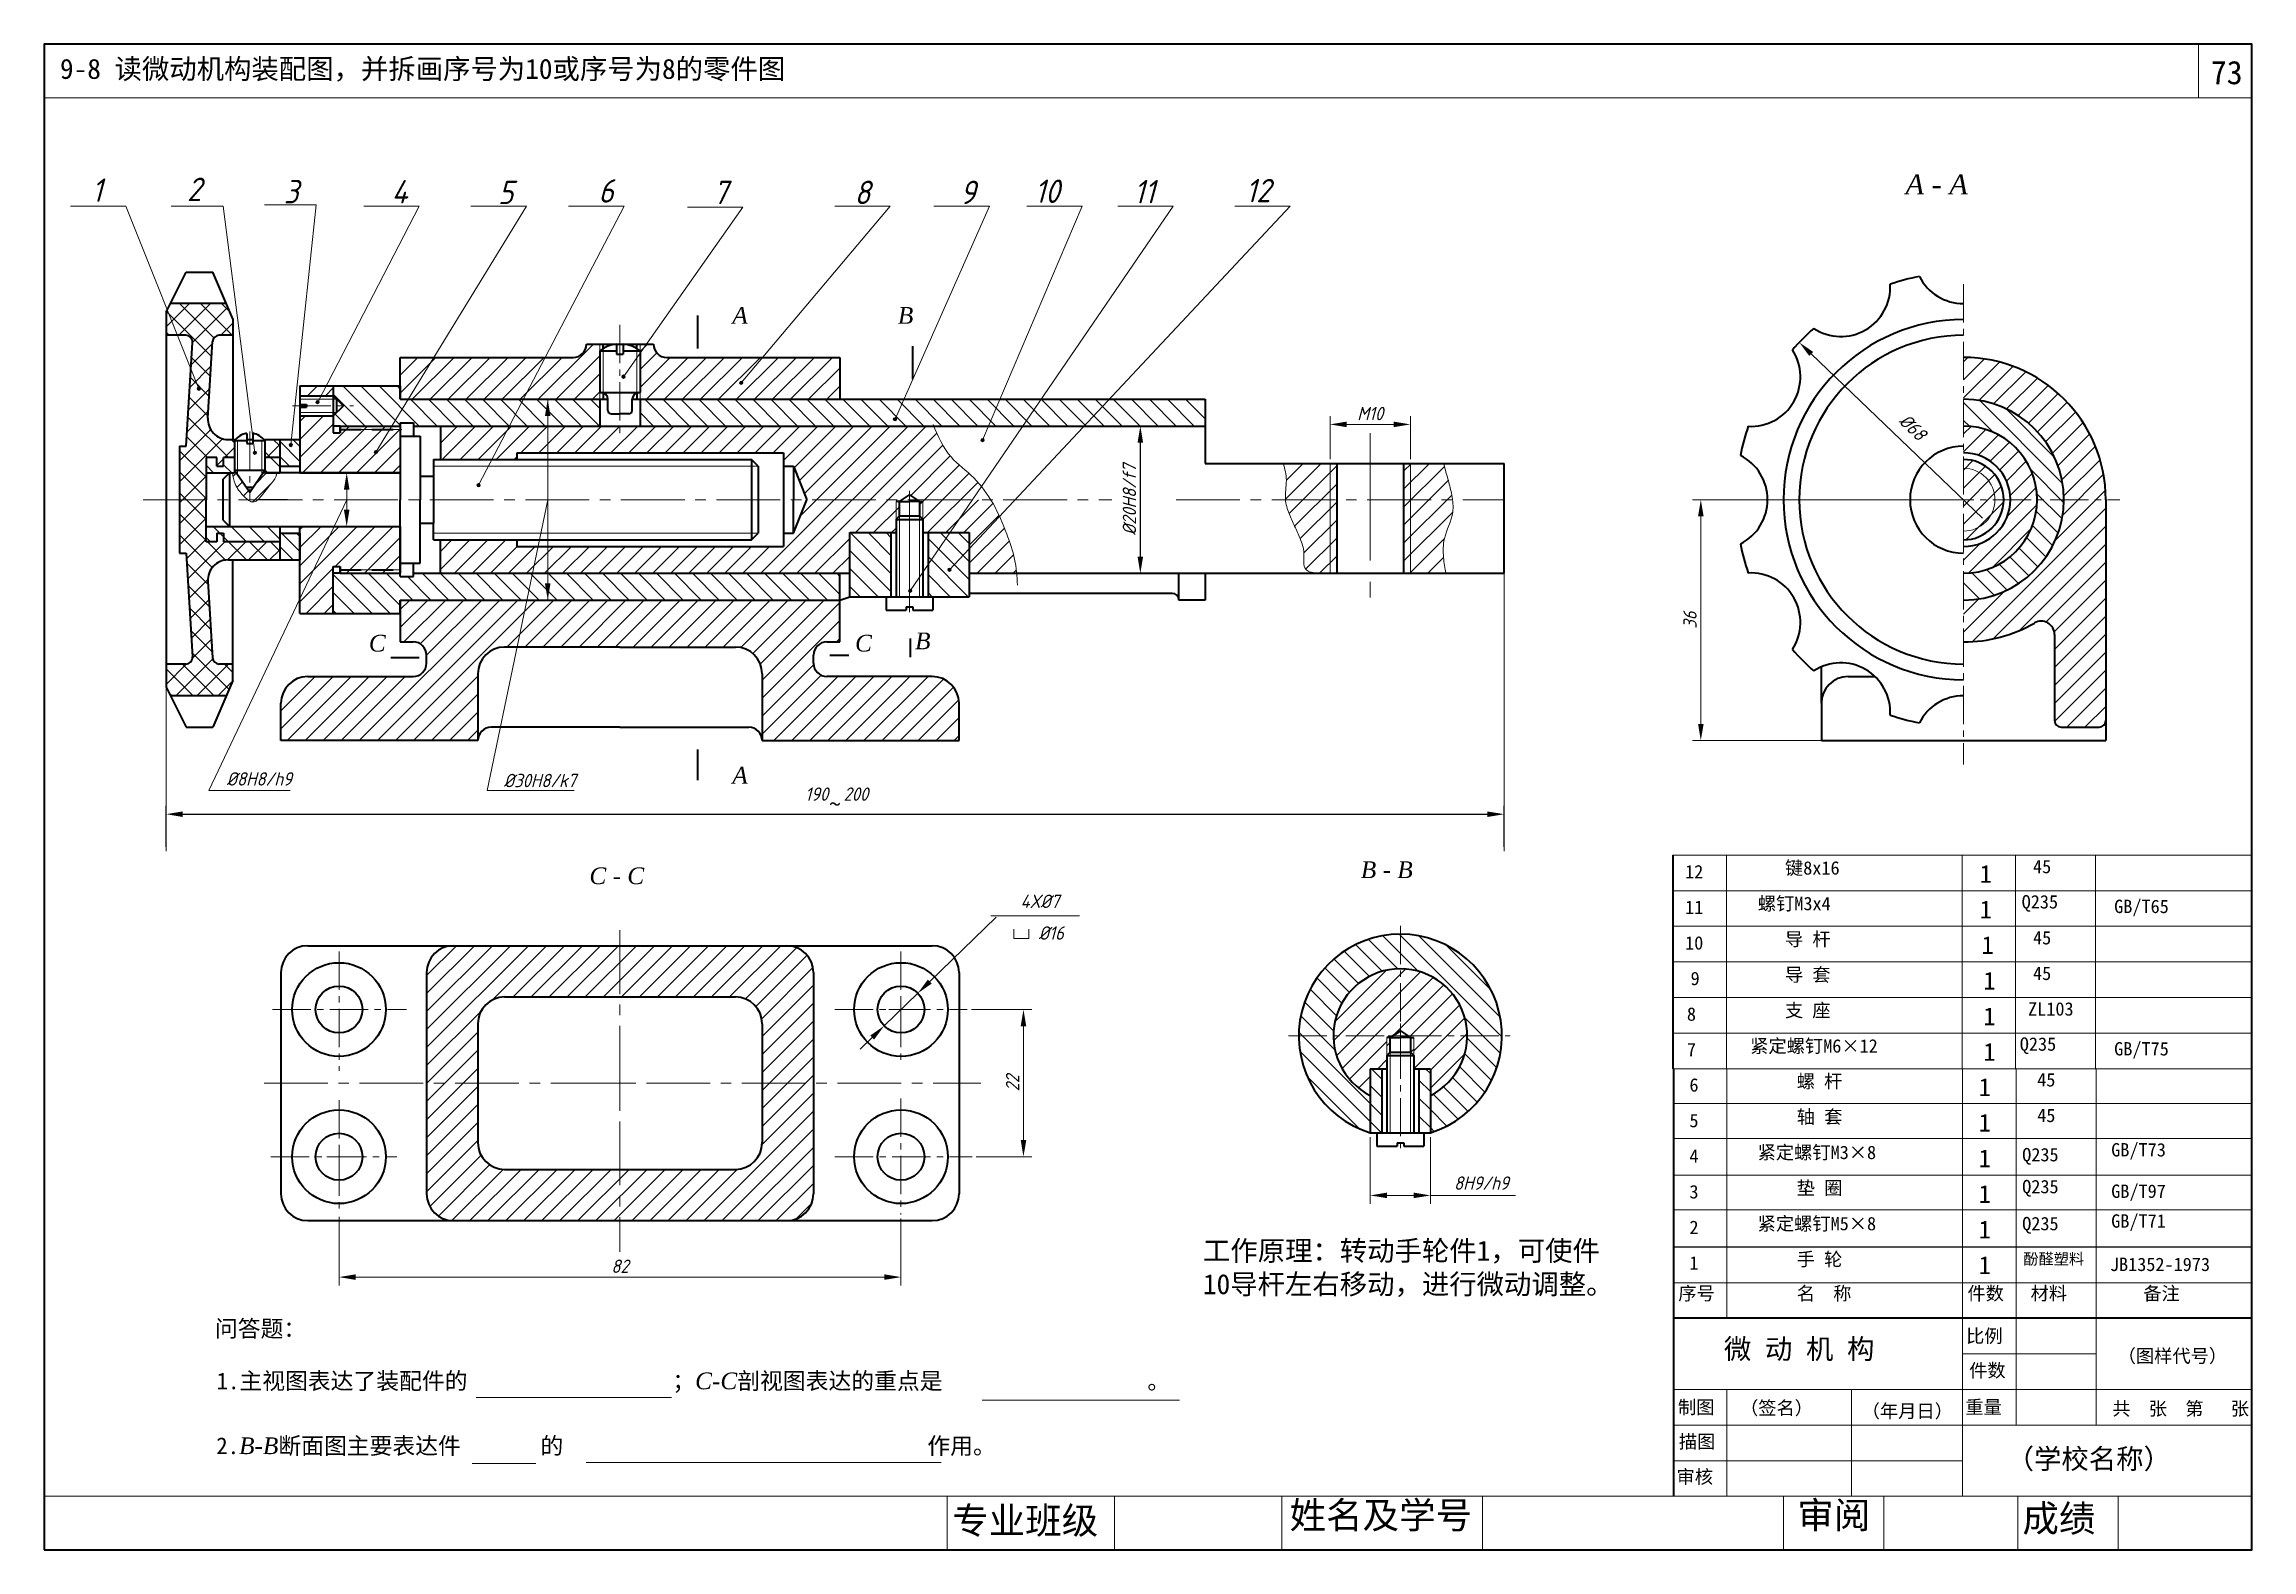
# Model space of a CAD drawing. Header units: millimetres. Extents: x 377 to 707, y -649 to -424.
import ezdxf

# ---------------------------------------------------------------- set-up
doc = ezdxf.new("R2010")
doc.units = ezdxf.units.MM
doc.linetypes.add('CENTER2', pattern=[28.575, 19.05, -3.175, 3.175, -3.175])
doc.linetypes.add('HIDDEN2', pattern=[4.7625, 3.175, -1.5875])
doc.layers.get('0').update_dxf_attribs({"lineweight": 15})
doc.layers.get('Defpoints').update_dxf_attribs({"lineweight": 15})
for name, color, linetype, lineweight in [('中心线', 7, 'CENTER2', 15), ('剖面线', 7, 'Continuous', 9), ('标注', 7, 'Continuous', 15), ('细线', 7, 'Continuous', 13), ('零件1', 7, 'Continuous', 40), ('零件10', 7, 'Continuous', 40), ('零件11', 7, 'Continuous', 40), ('零件12', 7, 'Continuous', 40), ('零件2', 7, 'Continuous', 40), ('零件3', 7, 'Continuous', 40), ('零件4', 7, 'Continuous', 40), ('零件5', 7, 'Continuous', 40), ('零件6', 7, 'Continuous', 40), ('零件7', 7, 'Continuous', 40), ('零件8', 7, 'Continuous', 40), ('零件9', 7, 'Continuous', 40)]:
    doc.layers.add(name, color=color, linetype=linetype, lineweight=lineweight)
doc.styles.add('style1', font='SIMFANG.TTF', dxfattribs={"height": 2})
doc.styles.add('style2', font='isocp.shx', dxfattribs={"oblique": 15, "height": 2})
doc.styles.add('序号', font='isocp.shx', dxfattribs={"oblique": 15, "height": 3.5})
doc.styles.add('样式 1', font='TIMESI.TTF', dxfattribs={"height": 2})
doc.dimstyles.new('ISO-25', dxfattribs={"dimtxt": 2, "dimasz": 2.5, "dimexe": 1.25, "dimexo": 0.625, "dimtad": 1, "dimdec": 0, "dimtxsty": 'style2', "dimcen": 2.5, "dimadec": 0, "dimazin": 0, "dimtfac": 1, "dimtdec": 0, "dimtmove": 0, "dimatfit": 3, "dimfxl": 0, "dimarcsym": 0})
pattern_1 = [(45, (776.7344, -512.483), (-1.347038, 1.347038), [])]
pattern_2 = [(135, (834.5362, -494.326), (-1.347038, -1.347038), [])]
pattern_3 = [(135, (776.7344, -512.483), (-1.347038, -1.347038), [])]
pattern_4 = [(45, (776.7344, -512.483), (-1.571545, 1.571545), []), (135, (776.7344, -512.483), (-1.571545, -1.571545), [])]

msp = doc.modelspace()

# ---------------------------------------------------------------- texts
at = {"insert": (379.38, -426.45), "char_height": 3, "attachment_point": 1}
msp.add_mtext('{\\fSimHei|b0|i0|c134|p2;9-8 读微动机构装配图，并拆画序号为10或序号为8的零件图}', dxfattribs=at)
at = {"attachment_point": 1, "style": 'style1'}
for s, insert, char_height, width in [('12', (622.3, -546.92), 2, 15.96), ('{\\f宋体|b0|i0|c134|p2;键\\f宋体|b0|i0|c0|p2;8x16}', (637.23, -546.36), 2, 12.9948), ('1', (666.35, -546.92), 2.66, 2), ('{\\f宋体|b0|i0|c134|p2;45}', (674.31, -546.15), 2, 2), ('11', (622.3, -552.24), 2, 15.96), ('{\\f宋体|b0|i0|c134|p2;螺钉\\f宋体|b0|i0|c0|p2;M3x4}', (633.17, -551.68), 2, 20.4427), ('1', (666.35, -552.24), 2.66, 2), ('{\\f仿宋_GB2312|b0|i0|c134|p49;Q235}', (672.61, -551.42), 2, 2), ('{\\f宋体|b0|i0|c134|p2;GB/T65}', (686.44, -552.11), 2, 18.8861), ('10', (622.3, -557.56), 2, 15.96), ('{\\f宋体|b0|i0|c134|p2;导 杆}', (637.23, -557), 2, 12.9948), ('1', (666.62, -557.56), 2.66, 2), ('{\\f宋体|b0|i0|c134|p2;45}', (674.31, -556.79), 2, 2), ('9', (623.12, -562.88), 2, 15.96), ('{\\f宋体|b0|i0|c134|p2;导 套}', (637.23, -562.32), 2, 12.9948), ('1', (666.9, -562.88), 2.66, 2), ('{\\f宋体|b0|i0|c134|p2;45}', (674.31, -562.11), 2, 2), ('{\\f宋体|b0|i0|c134|p2;支 座}', (637.23, -567.64), 2, 12.9948), ('{\\f宋体|b0|i0|c134|p2;ZL103}', (673.57, -567.43), 2, 2), ('8', (622.57, -568.2), 2, 15.96), ('1', (666.9, -568.2), 2.66, 2), ('7', (622.57, -573.52), 2, 15.96), ('{\\fSimSun|b0|i0|c134|p2;紧定螺钉\\fSimSun|b0|i0|c0|p2;M6×12}', (632.03, -572.96), 2, 30.0264), ('1', (666.9, -573.52), 2.66, 2), ('{\\f仿宋_GB2312|b0|i0|c134|p49;Q235}', (672.33, -572.68), 2, 2), ('{\\f宋体|b0|i0|c134|p2;GB/T75}', (686.44, -573.39), 2, 17.5101), ('6', (622.95, -578.79), 2, 15.96), ('{\\f宋体|b0|i0|c134|p2;螺 杆}', (638.99, -578.23), 2, 12.9948), ('1', (666.18, -578.79), 2.66, 2), ('{\\f宋体|b0|i0|c134|p2;45}', (674.93, -578.02), 2, 2), ('{\\f宋体|b0|i0|c134|p2;轴 套}', (638.99, -583.55), 2, 12.9948), ('{\\f宋体|b0|i0|c134|p2;45}', (674.93, -583.34), 2, 2), ('5', (622.95, -584.11), 2, 15.96), ('1', (666.18, -584.11), 2.66, 2), ('4', (622.95, -589.43), 2, 15.96), ('{\\fSimSun|b0|i0|c134|p2;紧定螺钉\\fSimSun|b0|i0|c0|p2;M3×8}', (633.14, -588.87), 2, 26.285), ('1', (666.18, -589.43), 2.66, 2), ('{\\f仿宋_GB2312|b0|i0|c134|p49;Q235}', (672.69, -589.21), 2, 2), ('{\\f宋体|b0|i0|c134|p2;GB/T73}', (686, -588.48), 2, 19.1517), ('{\\f宋体|b0|i0|c134|p2;垫 圈}', (638.99, -594.19), 2, 12.9948), ('{\\f仿宋_GB2312|b0|i0|c134|p49;Q235}', (672.69, -593.98), 2, 2), ('3', (622.95, -594.75), 2, 15.96), ('1', (666.18, -594.75), 2.66, 2), ('{\\f宋体|b0|i0|c134|p2;GB/T97}', (686, -594.67), 2, 20.5879), ('2', (622.95, -600.07), 2, 15.96), ('{\\fSimSun|b0|i0|c134|p2;紧定螺钉\\fSimSun|b0|i0|c0|p2;M5×8}', (633.14, -599.51), 2, 26.285), ('1', (666.18, -600.07), 2.66, 2), ('{\\f仿宋_GB2312|b0|i0|c134|p49;Q235}', (672.69, -599.51), 2, 2), ('{\\f宋体|b0|i0|c134|p2;GB/T71}', (686, -599.12), 2, 19.1517), ('1', (622.95, -605.39), 2, 15.96), ('{\\f宋体|b0|i0|c134|p2;手 轮}', (638.99, -604.83), 2, 12.9948), ('1', (666.18, -605.39), 2.66, 2), ('{\\f宋体|b0|i0|c134|p2;JB1352-1973}', (685.8, -605.6), 2, 25.9664), ('{\\f宋体|b0|i0|c134|p2;名  称}', (638.99, -609.94), 2, 12.9948), ('{\\f宋体|b0|i0|c134|p2;件数}', (664.51, -609.94), 1.995, 6.7394), ('{\\f宋体|b0|i0|c134|p2;材料}', (673.95, -609.94), 1.995, 8.6705), ('{\\f宋体|b0|i0|c134|p2;备注}', (690.8, -609.94), 1.995, 10.2296), ('制图', (621.24, -626.94), 2, 6.6356), ('审核', (621.02, -637.34), 2, 6.0636)]:
    msp.add_mtext(s, dxfattribs=dict(at, insert=insert, char_height=char_height, width=width))
at = {"attachment_point": 1}
for s, insert, char_height, width in [('{\\f宋体|b0|i0|c134|p2;工作原理：转动手轮件1，可使件\\P10导杆左右移动，进行微动调整。}', (550.23, -603.06), 3, 142.9515), ('{\\f宋体|b0|i0|c134|p2;酚醛塑料}', (672.87, -604.97), 1.6625, 26.4792), ('{\\f宋体|b0|i0|c134|p2;序号}', (621.29, -609.94), 1.995, 12.768), ('{\\f仿宋_GB2312|b0|i0|c134|p49;比例}', (664.3, -616.31), 2, 6.5212), ('{\\f仿宋_GB2312|b0|i0|c134|p49;微 动 机 构}', (628.11, -617.74), 3, 35.1802), ('{\\f仿宋_GB2312|b0|i0|c134|p49;（图样代号）}', (686.96, -619.28), 2, 18.5339), ('{\\fSimSun|b0|i0|c134|p2;1\\fSimSun|b0|i0|c0|p2;.\\fSimSun|b0|i0|c134|p2;主视图表达了装配件的                  ；\\fTimes New Roman|b0|i1|c0|p18;C\\fTimes New Roman|b0|i0|c0|p18;-\\fTimes New Roman|b0|i1|c0|p18;C\\fSimSun|b0|i0|c134|p2;剖视图表达的重点是                  。\\P                         \\H1.2x;                                        }', (402.8, -622.77), 2.5, 171.9061), ('{\\f仿宋_GB2312|b0|i0|c134|p49;件数}', (664.76, -621.45), 2, 7.9245), ('{\\f仿宋_GB2312|b0|i0|c134|p49;（签名）}', (630.51, -627.06), 2, 13.5), ('{\\f仿宋_GB2312|b0|i0|c134|p49;重量}', (664.19, -626.93), 2, 6.5212), ('{\\f仿宋_GB2312|b0|i0|c134|p49;共  张  第   张}', (686.16, -627.16), 2, 24.4831), ('{\\f仿宋_GB2312|b0|i0|c134|p49;（年月日）}', (648.7, -627.52), 2, 15.4826), ('{\\fSimSun|b0|i0|c134|p2;2\\fSimSun|b0|i0|c0|p2;.\\fTimes New Roman|b0|i1|c0|p18;B\\fTimes New Roman|b0|i0|c0|p18;-\\fTimes New Roman|b0|i1|c0|p18;B\\fSimSun|b0|i0|c134|p2;断面图主要表达件       的                                作用。}', (402.75, -632.46), 2.5, 168.2761), ('{\\f仿宋_GB2312|b0|i0|c134|p49;描图}', (621.36, -632.09), 2, 6.178), ('{\\f仿宋_GB2312|b0|i0|c134|p49;（学校名称）}', (670.37, -634.16), 3, 27.8009), ('{\\f仿宋_GB2312|b0|i0|c134|p49;专业班级}', (512.75, -642.88), 4, 23.3701), ('{\\f仿宋_GB2312|b0|i0|c134|p49;姓名及学号}', (563.18, -642.08), 4, 29.8443), ('{\\f仿宋_GB2312|b0|i0|c134|p49;审阅}', (639.08, -642.08), 4, 13.7378), ('{\\f仿宋_GB2312|b0|i0|c134|p49;成绩}', (672.72, -642.56), 4, 13.2641)]:
    msp.add_mtext(s, dxfattribs=dict(at, insert=insert, char_height=char_height, width=width))
at = {"layer": '标注', "attachment_point": 1}
for s, insert, char_height, width, style in [('1', (384.13, -444.33), 3.5, 5.5362, '序号'), ('2', (398.37, -444.21), 3.5, 5.5362, '序号'), ('3', (412.82, -444.55), 3.5, 5.5362, '序号'), ('4', (428.95, -444.55), 3.5, 5.5362, '序号'), ('5', (444.85, -444.66), 3.5, 5.5362, '序号'), ('6', (459.86, -444.44), 3.5, 5.5362, '序号'), ('7', (476.99, -444.66), 3.5, 5.5362, '序号'), ('8', (498.12, -444.66), 3.5, 5.5362, '序号'), ('9', (513.91, -444.66), 3.5, 5.5362, '序号'), ('10', (525.06, -444.49), 3.5, 5.5362, '序号'), ('11', (539.89, -444.55), 3.5, 5.5362, '序号'), ('12', (556.61, -444.39), 3.5, 5.5362, '序号'), ('A', (479.88, -463.54), 2.5, 73.3912, '样式 1'), ('B', (504.63, -463.54), 2.5, 73.3912, '样式 1'), ('C', (425.55, -512.53), 2.5, 73.3912, '样式 1'), ('C', (498.23, -512.53), 2.5, 73.3912, '样式 1'), ('B', (507.2, -512.18), 2.5, 73.3912, '样式 1'), ('A', (479.88, -532.27), 2.5, 73.3912, '样式 1')]:
    msp.add_mtext(s, dxfattribs=dict(at, insert=insert, char_height=char_height, width=width, style=style))
at = {"layer": '标注', "width": 73.3912, "attachment_point": 1}
for s, insert, char_height in [('{\\fTimes New Roman|b0|i1|c0|p18;A - A}', (655.25, -443.72), 3), ('{\\fTimes New Roman|b0|i1|c0|p18;C - C}', (458.52, -547.29), 2.5), ('{\\fTimes New Roman|b0|i1|c0|p18;B - B}', (573.83, -546.38), 2.5)]:
    msp.add_mtext(s, dxfattribs=dict(at, insert=insert, char_height=char_height))
at = {"layer": '标注', "char_height": 2, "attachment_point": 5, "style": 'style2'}
for s, insert in [('M10', (575.23, -479.46)), ('%%c8H8/h9', (409.17, -534.06)), ('%%c30H8/k7', (451.12, -534.3)), ('190  200', (495.48, -536.33)), ('4X%%c7', (525.86, -552.35)), ('%%c16', (527.55, -557.09)), ('8H9/h9', (591.85, -594.46)), ('82', (463.09, -606.88))]:
    msp.add_mtext(s, dxfattribs=dict(at, insert=insert))
for s, insert, rotation in [('%%c68', (656.33, -481.49), 316), ('36', (623.03, -510.33), 90), ('22', (521.78, -579.52), 90)]:
    msp.add_mtext(s, dxfattribs=dict(at, insert=insert, rotation=rotation))
at = {"layer": '标注', "insert": (495.23, -537.81), "char_height": 2.5, "attachment_point": 5}
msp.add_mtext('{\\f宋体|b0|i0|c134|p54;~}', dxfattribs=at)
at = {"layer": '细线', "attachment_point": 1}
for s, insert, char_height, width in [('{\\fSimSun|b0|i0|c134|p2;73}', (700.88, -426.75), 3.5, 5.5866), ('{\\f黑体|b0|i0|c134|p2;问答题：}', (402.54, -614.95), 2.5, 23.2625)]:
    msp.add_mtext(s, dxfattribs=dict(at, insert=insert, char_height=char_height, width=width))

# ---------------------------------------------------------------- blocks, each defined once
blk = doc.blocks.new('*D0')
at = {"layer": 'Defpoints', "color": 0}
for p in [(550.55, -481.33), (540.87, -503.33), (550.55, -503.33)]:
    blk.add_point(p, dxfattribs=at)
at = {"layer": '标注', "color": 0, "lineweight": -2}
for p, q in [((549.92, -481.33), (539.62, -481.33)), ((540.87, -483.83), (540.87, -500.83)), ((549.92, -503.33), (539.62, -503.33))]:
    blk.add_line(p, q, dxfattribs=at)
at = {"layer": '标注', "color": 0}
for points in [[(540.45, -483.83), (541.29, -483.83), (540.87, -481.33)], [(540.45, -500.83), (541.29, -500.83), (540.87, -503.33)]]:
    blk.add_solid(points, dxfattribs=at)
at = {"layer": '标注', "color": 0, "insert": (539.24, -492.33), "char_height": 2, "attachment_point": 5, "rotation": 90, "style": 'style2'}
blk.add_mtext('%%c20H8/f7', dxfattribs=at)
blk = doc.blocks.new('*D2')
at = {"layer": 'Defpoints', "color": 0}
for p in [(595.24, -539.33), (395.24, -544.84), (595.24, -544.84)]:
    blk.add_point(p, dxfattribs=at)
at = {"layer": '细线', "color": 0, "lineweight": -2}
for p, q in [((395.24, -544.22), (395.24, -538.08)), ((397.74, -539.33), (592.74, -539.33)), ((595.24, -544.22), (595.24, -538.08))]:
    blk.add_line(p, q, dxfattribs=at)
at = {"layer": '细线', "color": 0}
for points in [[(397.74, -538.92), (397.74, -539.75), (395.24, -539.33)], [(592.74, -538.92), (592.74, -539.75), (595.24, -539.33)]]:
    blk.add_solid(points, dxfattribs=at)

# ---------------------------------------------------------------- dimensions: what is measured, and where the dimension line sits
at = {"layer": '标注'}
dim = msp.add_linear_dim(base=(540.87, -503.33), p1=(550.55, -481.33), p2=(550.55, -503.33), angle=90, text='%%c20H8/f7', dimstyle='ISO-25', override={"dimasz": 2.5}, dxfattribs=at)
dim.commit()
dim.dimension.update_dxf_attribs({"geometry": '*D0', "text_midpoint": (539.24, -492.33)})
at = {"layer": '细线'}
dim = msp.add_linear_dim(base=(595.24, -539.33), p1=(395.24, -544.84), p2=(595.24, -544.84), text=' ', dimstyle='ISO-25', dxfattribs=at)
dim.commit()
dim.dimension.update_dxf_attribs({"geometry": '*D2', "text_midpoint": (495.24, -539.33)})

# ---------------------------------------------------------------- hatches: boundary and pattern name
at = {"layer": '剖面线'}
h = msp.add_hatch(dxfattribs=at)
h.set_pattern_fill('ANSI37', color=256, scale=0.7, style=0)
h.set_pattern_definition(pattern_4)
h.paths.add_polyline_path([(404.26, -463.03), (396.72, -463.03), (401.93, -473.18), (402.2, -468.71, -0.396375), (403.2, -467.77), (405.24, -467.77), (405.24, -465.33)], flags=17)
h.paths.add_polyline_path([(401.93, -473.18), (396.72, -463.03), (395.89, -463.03), (395.24, -464.33), (395.24, -467.77), (398.19, -467.77, -0.43228), (399.19, -468.83), (398.24, -484.33), (397.24, -484.33), (397.24, -492.33), (401.22, -492.33), (401.22, -486.05), (402.82, -486.05), (402.82, -487.3), (403.82, -487.3), (403.82, -486.05), (405.49, -486.05), (405.49, -483.33), (404.5, -483.33, -0.43228), (401.5, -480.15)])
h.paths.add_polyline_path([(401.22, -492.33), (397.24, -492.33), (397.24, -500.33), (398.24, -500.33), (399.19, -515.83, -0.43228), (398.19, -516.89), (395.24, -516.89), (395.24, -520.33), (395.89, -521.63), (404.26, -521.63), (405.24, -519.33), (405.24, -516.89), (403.2, -516.89, -0.396375), (402.2, -515.95), (401.5, -504.51, -0.43228), (404.5, -501.33), (412.24, -501.33), (412.24, -498.61), (403.82, -498.61), (403.82, -497.36), (402.82, -497.36), (402.82, -498.61), (401.22, -498.61)])
h = msp.add_hatch(dxfattribs=at)
h.set_pattern_fill('ANSI31', color=256, scale=0.6, style=0)
h.set_pattern_definition(pattern_1)
h.paths.add_polyline_path([(495.95, -471.07), (470.09, -471.07, -0.414214), (468.09, -469.07), (466.09, -469.07), (466.09, -477.33), (495.95, -477.33)])
h.paths.add_polyline_path([(460.09, -469.07), (458.09, -469.07, -0.414214), (456.09, -471.07), (430.24, -471.07), (430.24, -477.33), (460.09, -477.33)])
h.paths.add_polyline_path([(463.09, -507.33), (430.24, -507.33), (430.24, -513.59), (432.18, -513.59, -0.414214), (434.18, -515.59), (434.18, -516.76, -0.414214), (432.18, -518.76), (416.41, -518.76, 0.414214), (412.41, -522.76), (412.41, -528.33), (441.85, -528.33), (441.85, -518.35, -0.414214), (445.85, -514.35), (463.09, -514.35)])
h.paths.add_polyline_path([(494.01, -513.59), (495.95, -513.59), (495.95, -507.33), (463.09, -507.33), (463.09, -514.35), (480.34, -514.35, -0.414214), (484.34, -518.35), (484.34, -528.33), (513.77, -528.33), (513.77, -522.76, 0.414214), (509.77, -518.76), (494.01, -518.76, -0.414214), (492.01, -516.76), (492.01, -515.59, -0.414214)])
h = msp.add_hatch(dxfattribs=at)
h.set_pattern_fill('ANSI31', color=256, scale=0.6, style=0)
h.set_pattern_definition(pattern_1)
h.paths.add_polyline_path([(663.92, -471.07), (663.92, -477.33, -0.414214), (678.92, -492.33), (685.18, -492.33, 0.414214)])
h.paths.add_polyline_path([(685.18, -492.33), (678.92, -492.33, -0.414214), (663.92, -507.33), (663.92, -513.59, 0.131199), (674.52, -510.76, -0.576756), (677.52, -512.49), (677.52, -525.33, 0.414214), (678.52, -526.33), (684.18, -526.33, 0.414214), (685.18, -525.33)])
for points in [[(463.86, -473.95, 1), (463.36, -473.95, 1)], [(481.46, -474.85, 1), (480.96, -474.85, 1)], [(400.37, -475.76, 1), (399.87, -475.76, 1)], [(417.64, -477.74, 1), (418.14, -477.74, 1)], [(504.45, -480.31, 1), (503.95, -480.31, 1)], [(408.77, -485.31, 1), (408.27, -485.31, 1)], [(414.13, -484.16, 1), (413.63, -484.16, 1)], [(426.86, -485.22, 1), (426.36, -485.22, 1)], [(517.55, -483.42, 1), (517.05, -483.42, 1)], [(442.2, -490.18, 1), (441.7, -490.18, 1)], [(512.59, -502.8, 1), (512.09, -502.8, 1)], [(506.72, -505.95, 1), (506.22, -505.95, 1)]]:
    msp.add_hatch(color=256, dxfattribs=at).paths.add_polyline_path(points)
h = msp.add_hatch(dxfattribs=at)
h.set_pattern_fill('ANSI31', color=256, scale=0.6, style=0)
h.set_pattern_definition(pattern_1)
h.paths.add_polyline_path([(420.24, -475.33), (415.24, -475.33), (415.24, -476.82), (420.24, -476.82)])
h.paths.add_polyline_path([(430.24, -481.83), (421.24, -481.83), (421.24, -482.33), (420.24, -482.33), (420.24, -479.82), (415.24, -479.82), (415.24, -488.33), (430.24, -488.33)])
h.paths.add_polyline_path([(430.24, -481.33), (421.24, -481.33), (421.24, -481.83), (430.24, -481.83)], flags=17)
h.paths.add_polyline_path([(430.24, -496.33), (415.24, -496.33), (415.24, -509.33), (420.24, -509.33), (420.24, -502.33), (421.24, -502.33), (421.24, -502.83), (430.24, -502.83)])
h.paths.add_polyline_path([(430.24, -502.83), (421.24, -502.83), (421.24, -503.33), (430.24, -503.33)], flags=16)
h = msp.add_hatch(dxfattribs=at)
h.set_pattern_fill('ANSI31', color=256, scale=0.6, angle=90, style=0)
h.set_pattern_definition(pattern_3)
h.paths.add_polyline_path([(431.43, -477.33), (430.24, -477.33), (430.24, -475.33), (420.24, -475.33), (420.24, -476.82), (421.74, -478.32), (420.24, -479.82), (420.24, -481.33), (421.24, -481.33), (428.99, -481.33)])
h.paths.add_polyline_path([(448.64, -477.33), (431.43, -477.33), (428.99, -481.33), (430.24, -481.33), (430.24, -480.83), (432.24, -480.83), (432.24, -481.33), (446.56, -481.33)])
h.paths.add_polyline_path([(452.29, -477.33), (452.01, -477.33), (448.64, -477.33), (446.56, -481.33), (452.29, -481.33)])
h.paths.add_polyline_path([(460.09, -477.33), (452.29, -477.33), (452.29, -481.33), (460.09, -481.33)])
h.paths.add_polyline_path([(505.52, -477.33), (466.09, -477.33), (466.09, -481.33), (518.19, -481.33), (519.89, -477.33), (505.52, -477.33), (504.3, -480.08, -0.296852), (504.45, -480.31, -1), (503.95, -480.31, -0.542197), (504.3, -480.08)])
h.paths.add_polyline_path([(526.04, -477.33), (519.89, -477.33), (518.19, -481.33), (523.31, -481.33)])
h.paths.add_polyline_path([(536.22, -477.33), (526.04, -477.33), (523.31, -481.33), (532.47, -481.33)])
h.paths.add_polyline_path([(550.55, -477.33), (536.22, -477.33), (532.47, -481.33), (550.55, -481.33)])
h.paths.add_polyline_path([(450, -503.33), (436.24, -503.33), (432.24, -503.33), (432.24, -503.83), (430.24, -503.83), (430.24, -503.33), (421.24, -503.33), (420.24, -503.33), (420.24, -509.33), (430.24, -509.33), (430.24, -507.33), (449.17, -507.33)])
h.paths.add_polyline_path([(495.95, -503.33), (452.29, -503.33), (452.29, -507.33), (453.54, -507.33), (495.95, -507.33)])
h.paths.add_polyline_path([(452.29, -503.33), (450, -503.33), (449.17, -507.33), (452.29, -507.33)])
h = msp.add_hatch(dxfattribs=at)
h.set_pattern_fill('ANSI31', color=256, scale=0.6, angle=90, style=0)
h.set_pattern_definition(pattern_3)
h.paths.add_polyline_path([(663.92, -477.33), (663.92, -481.33, -0.414214), (674.92, -492.33), (678.92, -492.33, 0.414214)])
h.paths.add_polyline_path([(678.92, -492.33), (674.92, -492.33, -0.414214), (663.92, -503.33), (663.92, -507.33, 0.414214)])
h = msp.add_hatch(dxfattribs=at)
h.set_pattern_fill('ANSI31', color=256, scale=0.6, style=0)
h.set_pattern_definition(pattern_1)
edge = h.paths.add_edge_path()
edge.add_spline(control_points=[(517.14, -490.36), (516.78, -489.91), (515.36, -488.32), (512.08, -486.06), (510.71, -482.99), (509.99, -481.33)], knot_values=[0.232945, 0.232945, 0.232945, 0.232945, 1.954118, 6.578493, 11.873756, 11.873756, 11.873756, 11.873756], degree=3, periodic=0)
edge.add_line((509.99, -481.33), (466.09, -481.33))
edge.add_line((466.09, -481.33), (446.56, -481.33))
edge.add_line((446.56, -481.33), (443.95, -486.33))
edge.add_line((443.95, -486.33), (447.67, -486.33))
edge.add_line((447.67, -486.33), (447.67, -485.33))
edge.add_line((447.67, -485.33), (487.52, -485.33))
edge.add_line((487.52, -485.33), (487.52, -487.33))
edge.add_line((487.52, -487.33), (489.02, -487.33))
edge.add_line((489.02, -487.33), (491.02, -492.33))
edge.add_line((491.02, -492.33), (505.25, -492.33))
edge.add_line((505.25, -492.33), (506.36, -491.59))
edge.add_line((506.36, -491.59), (507.48, -492.33))
edge.add_line((507.48, -492.33), (515.79, -492.33))
edge.add_line((515.79, -492.33), (517.14, -490.36))
h.paths.add_polyline_path([(446.56, -481.33), (436.24, -481.33), (436.24, -486.33), (443.95, -486.33)])
h.paths.add_polyline_path([(497.45, -497.26), (504.36, -497.26), (504.36, -495.27), (504.36, -492.59), (504.86, -492.59), (505.25, -492.33), (491.02, -492.33), (489.02, -497.33), (487.52, -497.33), (487.52, -499.33), (447.67, -499.33), (447.67, -498.33), (436.24, -498.33), (436.24, -503.33), (497.45, -503.33)])
edge = h.paths.add_edge_path()
edge.add_spline(control_points=[(519.81, -494.83), (519.51, -494.18), (519.09, -493.34), (518.62, -492.53), (518.5, -492.33)], knot_values=[14.266865, 14.266865, 14.266865, 14.266865, 16.405561, 17.08847, 17.08847, 17.08847, 17.08847], degree=3, periodic=0)
edge.add_line((518.5, -492.33), (515.79, -492.33))
edge.add_line((515.79, -492.33), (512.42, -497.26))
edge.add_line((512.42, -497.26), (515.28, -497.26))
edge.add_line((515.28, -497.26), (515.28, -499.66))
edge.add_line((515.28, -499.66), (519.81, -494.83))
h.paths.add_polyline_path([(515.79, -492.33), (507.48, -492.33), (507.86, -492.59), (508.36, -492.59), (508.36, -495.27), (508.36, -497.26), (512.42, -497.26)])
edge = h.paths.add_edge_path()
edge.add_spline(control_points=[(522.37, -503.33), (522.3, -502.63), (522.04, -500.63), (521.06, -497.81), (520.21, -495.7), (519.81, -494.83)], knot_values=[17.08847, 17.08847, 17.08847, 17.08847, 19.200952, 23.135079, 26.002846, 26.002846, 26.002846, 26.002846], degree=3, periodic=0)
edge.add_line((519.81, -494.83), (515.28, -499.66))
edge.add_line((515.28, -499.66), (515.28, -503.33))
edge.add_line((515.28, -503.33), (522.37, -503.33))
h.paths.add_polyline_path([(504.86, -492.59), (504.36, -492.59), (504.36, -495.27), (504.86, -494.77)], flags=16)
h.paths.add_polyline_path([(508.36, -492.59), (507.86, -492.59), (507.86, -494.77), (508.36, -495.27)], flags=17)
h = msp.add_hatch(dxfattribs=at)
h.set_pattern_fill('ANSI31', color=256, scale=0.6, style=0)
h.set_pattern_definition(pattern_1)
h.paths.add_polyline_path([(663.92, -481.33), (663.92, -485.33, -0.414214), (670.92, -492.33), (674.92, -492.33, 0.414214)])
h.paths.add_polyline_path([(674.92, -492.33), (670.92, -492.33, -0.414214), (663.92, -499.33), (663.92, -503.33, 0.414214)])
h = msp.add_hatch(dxfattribs=at)
h.set_pattern_fill('ANSI37', color=256, scale=0.7, style=0)
h.set_pattern_definition(pattern_4)
h.paths.add_polyline_path([(412.24, -483.33), (409.99, -483.33), (409.99, -486.05), (412.24, -486.05)])
h = msp.add_hatch(dxfattribs=at)
h.set_pattern_fill('ANSI31', color=256, scale=0.5, angle=90, style=0)
h.set_pattern_definition([(135, (397.2407, -484.3298), (-1.12253, -1.12253), [])])
h.paths.add_polyline_path([(415.24, -487.33), (415.24, -483.33), (412.24, -483.33), (412.24, -487.33)])
h.paths.add_polyline_path([(415.24, -501.33), (415.24, -497.33), (412.24, -497.33), (412.24, -501.33)])
h = msp.add_hatch(dxfattribs=at)
h.set_pattern_fill('ANSI31', color=256, scale=0.6, angle=90, style=0)
h.set_pattern_definition(pattern_3)
h.paths.add_polyline_path([(405.49, -486.05), (403.82, -486.05), (403.82, -487.3), (402.82, -487.3), (402.82, -486.05), (401.22, -486.05), (401.22, -488.33), (405.49, -488.33)])
h.paths.add_polyline_path([(412.24, -486.05), (409.99, -486.05), (409.99, -488.33), (412.24, -488.33)])
h.paths.add_polyline_path([(412.24, -496.33), (404.73, -496.33), (401.22, -496.33), (401.22, -498.61), (402.82, -498.61), (402.82, -497.36), (403.82, -497.36), (403.82, -498.61), (412.24, -498.61), (412.24, -497.33)])
h = msp.add_hatch(dxfattribs=at)
h.set_pattern_fill('ANSI31', color=256, scale=0.5, style=0)
h.set_pattern_definition([(45, (776.7344, -512.483), (-1.122532, 1.122532), [])])
edge = h.paths.add_edge_path()
edge.add_line((405.49, -487.93), (405.49, -488.33))
edge.add_line((405.49, -488.33), (405.15, -488.33))
edge.add_spline(control_points=[(405.15, -488.33), (405.25, -488.9), (405.51, -490.18), (406.42, -491.38), (407.22, -492.16), (407.43, -492.33)], knot_values=[0.204994, 0.204994, 0.204994, 0.204994, 1.909687, 4.072941, 4.846457, 4.846457, 4.846457, 4.846457], degree=3, periodic=0)
edge.add_line((407.43, -492.33), (407.74, -492.33))
edge.add_line((407.74, -492.33), (407.74, -491.23))
edge.add_line((407.74, -491.23), (405.49, -487.93))
edge = h.paths.add_edge_path()
edge.add_spline(control_points=[(407.43, -492.33), (407.67, -492.51), (408.23, -492.83), (408.72, -492.58), (409.01, -492.33)], knot_values=[4.846457, 4.846457, 4.846457, 4.846457, 5.679981, 6.842224, 6.842224, 6.842224, 6.842224], degree=3, periodic=0)
edge.add_line((409.01, -492.33), (407.43, -492.33))
edge = h.paths.add_edge_path()
edge.add_spline(control_points=[(409.03, -492.31), (409.44, -491.93), (410.46, -490.39), (411.74, -489.08), (411.82, -488.33)], knot_values=[6.875411, 6.875411, 6.875411, 6.875411, 8.578674, 11.176461, 11.176461, 11.176461, 11.176461], degree=3, periodic=0)
edge.add_line((411.82, -488.33), (409.72, -488.33))
edge.add_line((409.72, -488.33), (407.74, -491.23))
edge.add_line((407.74, -491.23), (407.74, -492.33))
edge.add_line((407.74, -492.33), (409.01, -492.33))
edge.add_spline(control_points=[(409.01, -492.33), (409.01, -492.32), (409.02, -492.32), (409.03, -492.31)], knot_values=[6.842224, 6.842224, 6.842224, 6.842224, 6.875411, 6.875411, 6.875411, 6.875411], degree=3, periodic=0)
h = msp.add_hatch(dxfattribs=at)
h.set_pattern_fill('ANSI31', color=256, scale=0.6, style=0)
h.set_pattern_definition(pattern_1)
h.paths.add_polyline_path([(565.58, -503.33), (569.23, -503.33), (569.23, -492.33), (562.56, -492.33), (562.56, -493.04), (562.7, -493.04), (562.7, -493.32), (562.84, -493.32), (562.84, -493.87), (562.97, -493.87), (562.97, -494.14), (563.11, -494.14), (563.11, -494.42), (563.25, -494.42), (563.25, -494.69), (563.39, -494.69), (563.39, -495.24), (563.66, -495.24), (563.66, -495.65), (563.8, -495.65), (563.8, -495.93), (563.94, -495.93), (563.94, -496.34), (564.07, -496.34), (564.07, -496.47), (564.21, -496.47), (564.21, -497.02), (564.35, -497.02), (564.35, -497.3), (564.48, -497.3), (564.48, -497.85), (564.62, -497.85), (564.62, -498.12), (564.76, -498.12), (564.76, -498.53), (564.9, -498.53), (564.9, -498.94), (565.03, -498.94), (565.03, -499.63), (565.17, -499.63), (565.17, -499.91), (565.31, -499.91), (565.31, -500.59), (565.45, -500.59), (565.45, -501.28), (565.58, -501.28)])
h.paths.add_polyline_path([(569.23, -503.33), (570.23, -503.33), (570.23, -492.33), (569.23, -492.33)])
h.paths.add_polyline_path([(562.56, -492.33), (569.23, -492.33), (569.23, -486.92), (563.8, -486.92), (563.8, -487.01), (563.52, -487.01), (563.52, -487.14), (563.39, -487.14), (563.39, -487.55), (563.25, -487.55), (563.25, -487.83), (563.11, -487.83), (563.11, -488.1), (562.97, -488.1), (562.97, -488.38), (562.84, -488.38), (562.84, -488.93), (562.7, -488.93), (562.7, -490.3), (562.56, -490.3)])
h.paths.add_polyline_path([(569.23, -492.33), (570.23, -492.33), (570.23, -486.92), (569.23, -486.92)])
h.paths.add_polyline_path([(580.23, -492.33), (581.23, -492.33), (581.23, -486.92), (580.23, -486.92)])
h.paths.add_polyline_path([(581.23, -492.33), (587.56, -492.33), (587.56, -491.95), (587.43, -491.95), (587.43, -491.4), (587.29, -491.4), (587.29, -490.57), (587.15, -490.57), (587.15, -490.16), (587.01, -490.16), (587.01, -489.48), (586.88, -489.48), (586.88, -489.2), (586.74, -489.2), (586.74, -488.65), (586.6, -488.65), (586.6, -488.52), (586.46, -488.52), (586.46, -488.1), (586.33, -488.1), (586.33, -486.92), (581.23, -486.92)])
h.paths.add_polyline_path([(581.23, -503.33), (586.05, -503.33), (586.05, -501.69), (586.19, -501.69), (586.19, -499.63), (586.33, -499.63), (586.33, -497.98), (586.46, -497.98), (586.46, -497.57), (586.6, -497.57), (586.6, -496.89), (586.74, -496.89), (586.74, -496.2), (586.88, -496.2), (586.88, -495.79), (587.01, -495.79), (587.01, -495.51), (587.15, -495.51), (587.15, -495.1), (587.29, -495.1), (587.29, -494.69), (587.43, -494.69), (587.43, -494.42), (587.56, -494.42), (587.56, -492.33), (581.23, -492.33)])
h.paths.add_polyline_path([(580.23, -503.33), (581.23, -503.33), (581.23, -492.33), (580.23, -492.33)])
h = msp.add_hatch(dxfattribs=at)
h.set_pattern_fill('ANSI31', color=256, scale=0.6, style=0)
h.set_pattern_definition(pattern_1)
h.paths.add_polyline_path([(663.92, -487.33), (663.92, -492.33), (668.92, -492.33, 0.414214)], flags=16)
h.paths.add_polyline_path([(663.92, -486.33), (663.92, -487.33, -0.414214), (668.92, -492.33), (669.92, -492.33, 0.414214)])
h.paths.add_polyline_path([(668.92, -492.33), (663.92, -492.33), (663.92, -497.33, 0.414214)], flags=16)
h.paths.add_polyline_path([(669.92, -492.33), (668.92, -492.33, -0.414214), (663.92, -497.33), (663.92, -498.33, 0.414214)])
h = msp.add_hatch(dxfattribs=at)
h.set_pattern_fill('ANSI31', color=256, scale=0.6, angle=90, style=0)
h.set_pattern_definition(pattern_3)
h.paths.add_polyline_path([(515.28, -499.66), (515.28, -497.26), (512.42, -497.26), (509.14, -502.06), (509.14, -506.83), (509.86, -506.83), (515.28, -506.83), (515.28, -499.66), (512.51, -502.62, -0.207313), (512.59, -502.8, -1), (512.09, -502.8, -0.656571), (512.51, -502.62)])
h.paths.add_polyline_path([(512.42, -497.26), (509.14, -497.26), (509.14, -502.06)], flags=16)
h.paths.add_polyline_path([(503.59, -497.26), (497.45, -497.26), (497.45, -506.83), (503.59, -506.83)])
h = msp.add_hatch(dxfattribs=at)
h.set_pattern_fill('ANSI31', color=256, scale=0.6, angle=90, style=0)
h.set_pattern_definition(pattern_2)
h.paths.add_polyline_path([(594.92, -572.44), (589.74, -572.44, -0.283237), (584.24, -581.37), (584.24, -586.94, 0.328583)])
h.paths.add_polyline_path([(579.74, -557.26), (579.74, -562.44, -0.414214), (589.74, -572.44), (594.92, -572.44, 0.414214)])
h.paths.add_polyline_path([(579.74, -562.44), (579.74, -557.26, 0.414214), (564.56, -572.44), (569.74, -572.44, -0.414214)])
h.paths.add_polyline_path([(569.74, -572.44), (564.56, -572.44, 0.328583), (575.24, -586.94), (575.24, -581.37, -0.283237)])
h = msp.add_hatch(dxfattribs=at)
h.set_pattern_fill('ANSI31', color=256, scale=0.6, style=0)
h.set_pattern_definition([(45, (799.304, -502.7354), (-1.347038, 1.347038), [])])
h.paths.add_polyline_path([(441.85, -579.52), (434.18, -579.52), (434.18, -596.07, 0.414214), (438.18, -600.07), (463.09, -600.07), (463.09, -592.41), (445.85, -592.41, -0.414214), (441.85, -588.41)])
h.paths.add_polyline_path([(441.85, -570.64, -0.414214), (445.85, -566.64), (463.09, -566.64), (463.09, -558.98), (438.18, -558.98, 0.414214), (434.18, -562.98), (434.18, -579.52), (441.85, -579.52)])
h.paths.add_polyline_path([(492.01, -562.98, 0.414214), (488.01, -558.98), (463.09, -558.98), (463.09, -566.64), (480.34, -566.64, -0.414214), (484.34, -570.64), (484.34, -579.52), (492.01, -579.52)])
h.paths.add_polyline_path([(492.01, -579.52), (484.34, -579.52), (484.34, -588.41, -0.414214), (480.34, -592.41), (463.09, -592.41), (463.09, -600.07), (488.01, -600.07, 0.414214), (492.01, -596.07)])
h = msp.add_hatch(dxfattribs=at)
h.set_pattern_fill('ANSI31', color=256, scale=0.6, style=0)
h.set_pattern_definition([(45, (834.5362, -494.326), (-1.347038, 1.347038), [])])
h.paths.add_polyline_path([(589.74, -572.44), (580.86, -572.44), (581.24, -572.7), (581.74, -572.7), (581.74, -575.38), (581.74, -577.37), (584.24, -577.37), (584.24, -581.37, 0.283237)])
h.paths.add_polyline_path([(579.74, -562.44), (579.74, -571.7), (580.86, -572.44), (589.74, -572.44, 0.414214)])
h.paths.add_polyline_path([(579.74, -562.44, 0.414214), (569.74, -572.44), (578.62, -572.44), (579.74, -571.7)])
h.paths.add_polyline_path([(577.74, -575.38), (577.74, -572.7), (578.24, -572.7), (578.62, -572.44), (569.74, -572.44, 0.283237), (575.24, -581.37), (575.24, -577.37), (577.74, -577.37)])
h = msp.add_hatch(dxfattribs=at)
h.set_pattern_fill('ANSI31', color=256, scale=0.6, angle=90, style=0)
h.set_pattern_definition(pattern_2)
h.paths.add_polyline_path([(576.97, -577.37), (575.24, -577.37), (575.24, -586.94), (576.97, -586.94)])
h.paths.add_polyline_path([(584.24, -577.37), (582.51, -577.37), (582.51, -586.94), (583.24, -586.94), (584.24, -586.94)])

# ---------------------------------------------------------------- linework, layer by layer
for p, q in [((699.02, -432.26), (699.02, -424.26)), ((377.02, -432.26), (707.02, -432.26)), ((460.59, -469.74), (460.59, -476.33)), ((465.59, -469.74), (465.59, -476.33)), ((405.94, -483.48), (405.94, -488.59)), ((409.54, -483.48), (409.54, -488.59)), ((569.23, -486.92), (569.23, -503.33)), ((628.47, -545.44), (628.47, -577.36)), ((663.72, -577.36), (663.72, -545.44)), ((671.7, -577.36), (671.7, -545.44)), ((683.67, -577.36), (683.67, -545.44)), ((706.94, -550.76), (620.49, -550.76)), ((706.94, -556.08), (620.49, -556.08)), ((706.94, -561.4), (620.49, -561.4)), ((706.94, -566.72), (620.49, -566.72)), ((706.94, -572.04), (620.49, -572.04)), ((706.94, -577.36), (620.49, -577.36)), ((628.55, -582.74), (628.55, -614.63)), ((663.79, -582.57), (663.79, -614.66)), ((671.77, -582.74), (671.77, -614.66)), ((683.74, -582.57), (683.74, -614.66)), ((663.79, -641.26), (663.79, -614.66)), ((671.77, -630.62), (671.77, -614.66)), ((683.74, -630.62), (683.74, -614.66)), ((707.02, -641.26), (707.02, -614.66)), ((663.79, -619.98), (683.74, -619.98)), ((441.6, -626.49), (470.77, -626.49)), ((620.57, -625.3), (707.02, -625.3)), ((628.55, -641.26), (628.55, -625.3)), ((647.17, -641.26), (647.17, -625.3)), ((620.57, -630.62), (663.79, -630.62)), ((663.79, -630.62), (707.02, -630.62)), ((441, -636.35), (450.49, -636.35)), ((620.57, -635.94), (663.79, -635.94)), ((377.02, -641.26), (707.02, -641.26)), ((512.02, -649.26), (512.02, -641.26)), ((537.02, -649.26), (537.02, -641.26)), ((562.02, -649.26), (562.02, -641.26)), ((592.02, -649.26), (592.02, -641.26)), ((620.57, -641.26), (707.02, -641.26)), ((633.87, -641.26), (633.87, -641.26)), ((637.02, -649.26), (637.02, -641.26)), ((652.02, -649.26), (652.02, -641.26)), ((672.02, -649.26), (672.02, -641.26)), ((687.02, -649.26), (687.02, -641.26)), ((707.02, -641.26), (707.02, -641.26))]:
    msp.add_line(p, q)
at = {"linetype": 'Continuous'}
for p, q in [((435.24, -487.33), (483.73, -487.33)), ((581.23, -486.92), (581.23, -503.33)), ((435.24, -497.33), (483.73, -497.33))]:
    msp.add_line(p, q, dxfattribs=at)
at = {"layer": '中心线', "ltscale": 0.3}
for p, q in [((663.92, -460.15), (663.92, -531.9)), ((463.09, -466.21), (463.09, -482.83)), ((414.16, -478.32), (423.26, -478.32)), ((407.74, -482.13), (407.74, -492.33)), ((625.45, -492.33), (687.3, -492.33)), ((579.74, -556.03), (579.74, -589.26)), ((421.09, -559.85), (421.09, -577.66)), ((505.09, -559.85), (505.09, -576.93)), ((411.17, -568.52), (431.2, -568.52)), ((495.2, -568.52), (514.98, -568.52)), ((563.02, -572.44), (596.15, -572.44)), ((421.09, -582.06), (421.09, -598.89)), ((505.09, -581.81), (505.09, -599.14)), ((410.92, -590.52), (429.73, -590.52)), ((495.2, -590.52), (515.72, -590.52))]:
    msp.add_line(p, q, dxfattribs=at)
at = {"layer": '中心线'}
for p, q in [((575.23, -482.39), (575.23, -506.97)), ((506.36, -491.01), (506.36, -509.15))]:
    msp.add_line(p, q, dxfattribs=at)
at = {"layer": '中心线', "ltscale": 0.5}
for p, q in [((391.8, -492.33), (536.6, -492.33)), ((546.22, -492.33), (595.24, -492.33)), ((463.09, -556.68), (463.09, -604.75)), ((409.88, -579.52), (517.03, -579.52))]:
    msp.add_line(p, q, dxfattribs=at)
at = {"layer": '剖面线'}
for p, q in [((389.2, -448.45), (389.25, -448.45)), ((389.25, -448.45), (400.12, -475.76)), ((408.52, -485.31), (403.76, -448.45)), ((413.88, -484.16), (417.7, -448.25)), ((460.09, -470.07), (460.09, -469.07)), ((466.09, -470.07), (466.09, -469.07)), ((460.09, -476.33), (460.09, -477.59)), ((466.09, -476.33), (466.09, -477.33)), ((421.24, -481.83), (430.49, -481.83)), ((422.24, -492.33), (401.62, -535.79)), ((408.99, -492.31), (413.37, -492.31)), ((452.29, -492.33), (443.26, -535.79)), ((421.4, -502.83), (430.14, -502.83)), ((401.62, -535.79), (413.79, -535.79)), ((443.26, -535.79), (456.22, -535.79)), ((505.09, -566.72), (505.09, -571.24)), ((503.28, -568.52), (506.9, -568.52)), ((579.74, -570.63), (579.74, -575.15)), ((577.93, -572.44), (581.55, -572.44)), ((620.57, -582.57), (620.57, -577.36)), ((620.57, -577.36), (706.94, -577.36)), ((628.55, -582.74), (628.55, -577.36)), ((663.79, -582.74), (663.79, -577.36)), ((671.77, -582.74), (671.77, -577.36)), ((683.74, -582.74), (683.74, -577.36)), ((461.28, -579.52), (464.9, -579.52)), ((463.09, -577.72), (463.09, -582.24)), ((620.57, -582.57), (706.94, -582.57)), ((419.28, -590.52), (422.9, -590.52)), ((421.09, -588.72), (421.09, -593.24)), ((620.57, -587.78), (706.94, -587.78)), ((620.57, -593.26), (706.94, -593.26)), ((620.57, -598.47), (706.94, -598.47)), ((620.57, -603.96), (706.94, -603.96)), ((620.57, -604.02), (706.94, -604.02)), ((620.57, -609.34), (706.94, -609.34))]:
    msp.add_line(p, q, dxfattribs=at)
for centre in [(463.61, -473.95), (481.21, -474.85), (400.12, -475.76), (417.89, -477.74), (504.2, -480.31), (408.52, -485.31), (413.88, -484.16), (426.61, -485.22), (517.3, -483.42), (441.95, -490.18), (512.34, -502.8), (506.47, -505.95)]:
    msp.add_circle(centre, 0.25, dxfattribs=at)
msp.add_arc((663.92, -492.33), 4.7, 270, 90, dxfattribs=at)
at = {"layer": '标注'}
for p, q in [((380.96, -448.45), (389.25, -448.45)), ((388.7, -448.45), (389.25, -448.45)), ((396.01, -448.45), (403.76, -448.45)), ((409.96, -448.25), (417.7, -448.25)), ((433.08, -448.45), (417.94, -477.74)), ((424.79, -448.45), (433.08, -448.45)), ((449.1, -448.45), (426.61, -485.22)), ((440.81, -448.45), (449.1, -448.45)), ((463.7, -448.45), (441.95, -490.18)), ((455.41, -448.45), (463.7, -448.45)), ((481.45, -448.64), (463.61, -473.95)), ((473.16, -448.64), (481.45, -448.64)), ((503.49, -448.45), (481.21, -474.85)), ((495.2, -448.45), (503.49, -448.45)), ((518.3, -448.45), (504.2, -480.31)), ((545.78, -448.45), (506.47, -505.95)), ((510.01, -448.45), (518.3, -448.45)), ((563.29, -448.45), (512.34, -502.8)), ((532.19, -448.45), (517.3, -483.42)), ((523.9, -448.45), (532.19, -448.45)), ((537.49, -448.45), (545.78, -448.45)), ((555, -448.45), (563.29, -448.45)), ((666.78, -495.07), (641.16, -470.56)), ((452.01, -477.33), (453.54, -477.33)), ((569.23, -486.29), (569.23, -479.83)), ((571.73, -481.08), (578.73, -481.08)), ((581.23, -486.29), (581.23, -479.83)), ((429.62, -488.33), (420.99, -488.33)), ((422.24, -490.83), (422.24, -493.83)), ((395.24, -492.95), (395.24, -544.84)), ((595.24, -492.95), (595.24, -544.84)), ((663.3, -492.33), (623.4, -492.33)), ((624.65, -494.83), (624.65, -525.83)), ((429.52, -496.33), (420.99, -496.33)), ((451.2, -507.33), (453.54, -507.33)), ((663.3, -528.33), (623.4, -528.33)), ((519.34, -554.7), (509.4, -564.34)), ((518.53, -554.51), (531.76, -554.51)), ((521.96, -556.5), (521.96, -557.89)), ((524.21, -557.89), (524.21, -556.5)), ((521.96, -557.89), (524.21, -557.89)), ((502.58, -570.96), (507.6, -566.09)), ((515.61, -568.52), (524.65, -568.52)), ((500.79, -572.7), (499, -574.45)), ((523.4, -571.02), (523.4, -588.02)), ((516.34, -590.52), (524.65, -590.52)), ((575.24, -587.57), (575.24, -597.55)), ((584.24, -587.57), (584.24, -597.55)), ((577.74, -596.3), (581.74, -596.3)), ((584.24, -596.3), (596.95, -596.3)), ((421.09, -599.52), (421.09, -609.76)), ((505.09, -599.76), (505.09, -609.76)), ((423.59, -608.51), (502.59, -608.51))]:
    msp.add_line(p, q, dxfattribs=at)
for points in [[(641.45, -470.25), (640.87, -470.86), (639.36, -468.83)], [(451.87, -479.83), (452.7, -479.83), (452.29, -477.33)], [(571.73, -480.66), (571.73, -481.5), (569.23, -481.08)], [(578.73, -480.66), (578.73, -481.5), (581.23, -481.08)], [(421.82, -490.83), (422.66, -490.83), (422.24, -488.33)], [(421.82, -493.83), (422.66, -493.83), (422.24, -496.33)], [(624.24, -494.83), (625.07, -494.83), (624.65, -492.33)], [(451.87, -504.83), (452.7, -504.83), (452.29, -507.33)], [(624.24, -525.83), (625.07, -525.83), (624.65, -528.33)], [(509.11, -564.05), (509.69, -564.64), (507.6, -566.09)], [(522.99, -571.02), (523.82, -571.02), (523.4, -568.52)], [(500.5, -572.41), (501.08, -573), (502.58, -570.96)], [(522.99, -588.02), (523.82, -588.02), (523.4, -590.52)], [(577.74, -595.88), (577.74, -596.71), (575.24, -596.3)], [(581.74, -595.88), (581.74, -596.71), (584.24, -596.3)], [(423.59, -608.09), (423.59, -608.92), (421.09, -608.51)], [(502.59, -608.09), (502.59, -608.92), (505.09, -608.51)]]:
    msp.add_solid(points, dxfattribs=at)
at = {"layer": '细线'}
for p, q in [((377.02, -432.26), (487.02, -432.26)), ((487.02, -432.26), (597.02, -432.26)), ((415.24, -477.32), (420.74, -477.32)), ((452.29, -477.33), (452.29, -507.33)), ((415.24, -479.32), (420.74, -479.32)), ((504.36, -495.27), (504.36, -492.59)), ((504.86, -494.77), (504.86, -506.83)), ((507.86, -494.77), (507.86, -506.83)), ((508.36, -495.27), (508.36, -492.59)), ((706.94, -545.44), (620.49, -545.44)), ((577.74, -575.38), (577.74, -572.7)), ((577.74, -573.95), (578.24, -573.45)), ((581.74, -575.38), (581.74, -572.7)), ((578.24, -574.88), (578.24, -586.94)), ((581.74, -574.44), (581.24, -574.94)), ((581.24, -574.88), (581.24, -586.94)), ((517.22, -626.92), (546.72, -626.92)), ((458.05, -636.19), (511.1, -636.19))]:
    msp.add_line(p, q, dxfattribs=at)
msp.add_spline([(509.89, -481.11), (512.58, -485.94), (515.98, -489.07), (518.85, -492.92), (520.91, -497.49), (522.07, -501.24), (522.52, -505.09)], degree=3, dxfattribs=at)
for points, knots in [([(405.15, -488.33), (405.25, -488.9), (405.51, -490.18), (406.58, -491.59), (408.55, -493.39), (410.1, -490.76), (411.74, -489.08), (411.82, -488.33)], [0.204994, 0.204994, 0.204994, 0.204994, 1.909687, 4.072941, 5.679981, 8.578674, 11.176461, 11.176461, 11.176461, 11.176461]), ([(562.25, -486.92), (562.49, -487.75), (562.91, -489.51), (562.32, -492.08), (563.05, -494.39), (563.94, -496.28), (564.82, -498.21), (565.53, -500.25), (565, -503.11), (566.81, -503.26), (567.67, -503.33)], [0.761002, 0.761002, 0.761002, 0.761002, 3.330752, 6.165528, 8.379401, 10.422856, 12.466311, 14.680183, 17.115071, 19.286348, 19.286348, 19.286348, 19.286348]), ([(586.23, -486.92), (586.26, -487.07), (586.45, -487.93), (586.94, -489.49), (587.49, -491.74), (587.84, -494.78), (586.13, -497.66), (586.1, -500.84), (586.4, -502.55), (586.57, -503.33)], [1.501813, 1.501813, 1.501813, 1.501813, 1.960747, 4.150823, 6.389245, 8.94964, 13.069902, 15.904679, 18.29247, 18.29247, 18.29247, 18.29247])]:
    msp.add_open_spline(points, degree=3, knots=knots, dxfattribs=at)
at = {"layer": '零件1'}
for p, q in [((395.24, -464.33), (398.24, -458.33)), ((398.24, -458.33), (402.24, -458.33)), ((405.24, -465.33), (402.24, -458.33)), ((395.24, -464.33), (395.24, -520.33)), ((404.26, -463.03), (395.89, -463.03)), ((398.19, -467.77), (395.24, -467.77)), ((405.24, -467.77), (403.2, -467.77)), ((405.24, -465.33), (405.24, -483.33)), ((398.24, -484.33), (399.19, -468.83)), ((401.5, -480.15), (402.2, -468.71)), ((397.24, -484.33), (398.24, -484.33)), ((397.24, -484.33), (397.24, -500.33)), ((404.5, -483.33), (405.49, -483.33)), ((409.99, -483.33), (412.24, -483.33)), ((412.24, -483.33), (412.24, -488.33)), ((401.22, -486.05), (401.22, -492.33)), ((402.82, -486.05), (401.22, -486.05)), ((401.22, -488.33), (405.49, -488.33)), ((402.82, -487.3), (402.82, -486.05)), ((402.82, -487.3), (403.82, -487.3)), ((403.82, -487.3), (403.82, -486.05)), ((405.49, -486.05), (403.82, -486.05)), ((412.24, -486.05), (409.99, -486.05)), ((409.99, -488.33), (412.24, -488.33)), ((401.22, -498.61), (401.22, -492.33)), ((401.22, -496.33), (412.24, -496.33)), ((401.22, -496.33), (412.24, -496.33)), ((402.82, -497.36), (402.82, -498.61)), ((402.82, -497.36), (403.82, -497.36)), ((403.82, -497.36), (403.82, -498.61)), ((412.24, -496.33), (412.24, -501.33)), ((397.24, -500.33), (398.24, -500.33)), ((398.24, -500.33), (399.19, -515.83)), ((402.82, -498.61), (401.22, -498.61)), ((412.24, -498.61), (403.82, -498.61)), ((404.5, -501.33), (412.24, -501.33)), ((405.24, -519.33), (405.24, -501.33)), ((401.5, -504.51), (402.2, -515.95)), ((398.19, -516.89), (395.24, -516.89)), ((405.24, -516.89), (403.2, -516.89)), ((395.24, -520.33), (398.24, -526.33)), ((405.24, -519.33), (402.24, -526.33)), ((404.26, -521.63), (395.89, -521.63)), ((398.24, -526.33), (402.24, -526.33)), ((620.49, -545.44), (620.49, -577.36)), ((620.57, -577.36), (620.57, -641.26)), ((707.02, -614.66), (620.57, -614.66))]:
    msp.add_line(p, q, dxfattribs=at)
msp.add_lwpolyline([(377.02, -649.26), (707.02, -649.26), (707.02, -424.26), (377.02, -424.26)], close=True, dxfattribs=at)
for centre, radius, start, end in [((645.58, -460.56), 7.39, 236.8103, 3.1897), ((663.92, -492.33), 34, 101.1896, 108.8104), ((663.92, -455.64), 7.39, 206.8103, 270), ((398.19, -468.77), 1, 356.4885, 90), ((403.2, -468.77), 1, 90, 176.4885), ((663.92, -492.33), 26.91, 90, 270), ((663.92, -492.33), 34, 131.1896, 138.8104), ((663.92, -492.33), 24.56, 90, 270), ((632.15, -473.99), 7.39, 266.8103, 33.1897), ((404.5, -480.33), 3, 176.4885, 270), ((663.92, -492.33), 34, 161.1896, 168.8104), ((663.92, -492.33), 8, 90, 270), ((627.24, -492.33), 7.39, 296.8103, 63.1897), ((404.5, -504.33), 3, 90, 183.5115), ((663.92, -492.33), 34, 191.1896, 198.8104), ((632.15, -510.67), 7.39, 326.8103, 93.1897), ((545.64, -507.33), 1, 0, 90), ((663.92, -492.33), 34, 221.1896, 228.8104), ((398.19, -515.89), 1, 270, 3.5115), ((403.2, -515.89), 1, 183.5115, 270), ((645.58, -524.1), 7.39, 356.8103, 123.1897), ((663.92, -492.33), 34, 251.1896, 258.8104), ((663.92, -529.02), 7.39, 90, 153.1897)]:
    msp.add_arc(centre, radius, start, end, dxfattribs=at)
at = {"layer": '零件10'}
for p, q in [((436.24, -481.33), (436.24, -486.33)), ((436.24, -481.33), (550.55, -481.33)), ((550.55, -481.33), (550.55, -486.92)), ((447.67, -485.33), (487.52, -485.33)), ((447.67, -485.33), (447.67, -486.33)), ((487.52, -485.33), (487.52, -499.33)), ((487.52, -487.33), (489.02, -487.33)), ((489.02, -487.33), (489.02, -492.33)), ((489.02, -487.33), (491.02, -492.33)), ((550.55, -486.92), (595.24, -486.92)), ((570.23, -486.92), (570.23, -503.33)), ((580.23, -486.92), (580.23, -503.33)), ((595.24, -492.33), (595.24, -486.92)), ((489.02, -497.33), (489.02, -492.33)), ((489.02, -497.33), (491.02, -492.33)), ((595.24, -503.33), (595.24, -492.33)), ((487.52, -497.33), (489.02, -497.33)), ((436.24, -503.33), (436.24, -498.33)), ((447.67, -498.33), (447.67, -499.33)), ((447.67, -499.33), (487.52, -499.33)), ((436.24, -503.33), (497.45, -503.33)), ((515.28, -503.33), (595.24, -503.33))]:
    msp.add_line(p, q, dxfattribs=at)
for centre, radius, start, end in [((663.92, -492.33), 11, 270, 90), ((663.92, -492.33), 7, 270, 90), ((579.74, -572.44), 10, 296.7437, 243.2563)]:
    msp.add_arc(centre, radius, start, end, dxfattribs=at)
at = {"layer": '零件11'}
for p, q in [((504.86, -492.59), (506.36, -491.59)), ((506.36, -491.59), (507.86, -492.59)), ((504.86, -492.59), (504.36, -492.59)), ((504.36, -495.27), (504.86, -494.77)), ((504.86, -494.77), (504.86, -492.59)), ((504.86, -492.59), (506.36, -492.59)), ((504.86, -494.77), (507.86, -494.77)), ((507.86, -492.59), (506.36, -492.59)), ((507.86, -492.59), (507.86, -494.77)), ((507.86, -492.59), (508.36, -492.59)), ((507.86, -494.77), (508.36, -495.27)), ((504.36, -495.27), (504.36, -506.83)), ((504.36, -495.27), (508.36, -495.27)), ((508.36, -495.27), (508.36, -506.83)), ((502.86, -506.83), (502.86, -508.83)), ((502.86, -506.83), (509.86, -506.83)), ((509.86, -506.83), (509.86, -508.83)), ((502.86, -508.83), (505.86, -508.83)), ((505.86, -508.33), (505.86, -508.83)), ((505.86, -508.33), (506.86, -508.33)), ((506.86, -508.33), (506.86, -508.83)), ((506.86, -508.83), (509.86, -508.83)), ((578.24, -572.7), (577.74, -572.7)), ((578.24, -572.7), (579.74, -571.7)), ((578.24, -574.88), (578.24, -572.7)), ((578.24, -572.7), (579.74, -572.7)), ((579.74, -571.7), (581.24, -572.7)), ((581.24, -572.7), (579.74, -572.7)), ((581.24, -572.7), (581.24, -574.88)), ((581.24, -572.7), (581.74, -572.7)), ((577.74, -575.38), (578.24, -574.88)), ((577.74, -575.38), (577.74, -586.94)), ((577.74, -575.38), (581.74, -575.38)), ((578.24, -574.88), (581.24, -574.88)), ((581.24, -574.88), (581.74, -575.38)), ((581.74, -575.38), (581.74, -586.94)), ((576.24, -586.94), (576.24, -588.94)), ((576.24, -586.94), (583.24, -586.94)), ((583.24, -586.94), (583.24, -588.94)), ((576.24, -588.94), (579.24, -588.94)), ((579.24, -588.44), (579.24, -588.94)), ((579.24, -588.44), (580.24, -588.44)), ((580.24, -588.44), (580.24, -588.94)), ((580.24, -588.94), (583.24, -588.94))]:
    msp.add_line(p, q, dxfattribs=at)
at = {"layer": '零件12'}
for p, q in [((497.45, -506.83), (497.45, -497.26)), ((497.45, -497.26), (504.36, -497.26)), ((503.59, -497.26), (503.59, -506.83)), ((508.36, -497.26), (515.28, -497.26)), ((509.14, -497.26), (509.14, -506.83)), ((515.28, -497.26), (515.28, -506.83)), ((497.45, -506.83), (515.28, -506.83)), ((575.24, -577.37), (577.74, -577.37)), ((575.24, -577.37), (575.24, -586.94)), ((576.97, -577.37), (576.97, -586.94)), ((581.74, -577.37), (584.24, -577.37)), ((582.51, -577.37), (582.51, -586.94)), ((584.24, -577.37), (584.24, -586.94)), ((575.24, -586.94), (584.24, -586.94))]:
    msp.add_line(p, q, dxfattribs=at)
at = {"layer": '零件2'}
for p, q in [((405.49, -483.33), (405.49, -488.33)), ((405.49, -483.48), (405.49, -487.93)), ((405.49, -483.48), (407.29, -483.48)), ((407.29, -482.42), (407.29, -483.93)), ((407.29, -483.33), (408.19, -483.33)), ((407.29, -483.93), (408.19, -483.93)), ((408.19, -482.42), (408.19, -483.93)), ((408.19, -483.48), (409.99, -483.48)), ((409.99, -483.33), (409.99, -488.33)), ((409.99, -483.48), (409.99, -487.93)), ((405.49, -487.93), (407.74, -491.23)), ((407.74, -491.23), (409.99, -487.93)), ((407.2, -490.45), (408.28, -490.45))]:
    msp.add_line(p, q, dxfattribs=at)
for start, end in [(99.0766, 142.0714), (37.9286, 80.9234)]:
    msp.add_arc((407.74, -485.23), 2.85, start, end, dxfattribs=at)
at = {"layer": '零件3'}
for p, q in [((412.24, -483.33), (412.24, -487.33)), ((412.24, -483.33), (415.24, -483.33)), ((415.24, -483.33), (415.24, -487.33)), ((412.24, -487.33), (415.24, -487.33)), ((412.24, -497.33), (415.24, -497.33)), ((412.24, -497.33), (412.24, -501.33)), ((415.24, -497.33), (415.24, -501.33)), ((412.24, -501.33), (415.24, -501.33))]:
    msp.add_line(p, q, dxfattribs=at)
at = {"layer": '零件4'}
for p, q in [((415.24, -476.82), (420.24, -476.82)), ((415.24, -476.82), (415.24, -478.12)), ((415.24, -478.12), (416.24, -478.12)), ((416.24, -478.12), (416.24, -478.52)), ((420.24, -476.82), (420.24, -479.82)), ((420.24, -476.82), (421.74, -478.32)), ((420.24, -479.82), (421.74, -478.32)), ((420.74, -477.32), (420.74, -479.32)), ((415.24, -478.52), (416.24, -478.52)), ((415.24, -478.52), (415.24, -479.82)), ((415.24, -479.82), (420.24, -479.82)), ((405.49, -487.93), (409.99, -487.93))]:
    msp.add_line(p, q, dxfattribs=at)
at = {"layer": '零件5'}
for p, q in [((415.24, -475.33), (420.24, -475.33)), ((415.24, -475.33), (415.24, -488.33)), ((420.24, -475.33), (420.24, -476.82)), ((420.24, -479.82), (420.24, -482.33)), ((421.24, -481.33), (430.24, -481.33)), ((421.24, -481.33), (421.24, -482.33)), ((430.24, -481.33), (430.24, -488.33)), ((420.24, -482.33), (421.24, -482.33)), ((415.24, -488.33), (430.24, -488.33)), ((415.24, -509.33), (415.24, -496.33)), ((415.24, -496.33), (430.24, -496.33)), ((430.24, -496.33), (430.24, -503.33)), ((420.24, -502.33), (421.24, -502.33)), ((420.24, -509.33), (420.24, -502.33)), ((421.24, -503.33), (421.24, -502.33)), ((421.24, -503.33), (430.24, -503.33)), ((415.24, -509.33), (420.24, -509.33))]:
    msp.add_line(p, q, dxfattribs=at)
at = {"layer": '零件5', "linetype": 'HIDDEN2'}
for p, q in [((421.24, -481.83), (430.24, -481.83)), ((421.24, -502.83), (430.24, -502.83))]:
    msp.add_line(p, q, dxfattribs=at)
at = {"layer": '零件6'}
for p, q in [((430.24, -482.83), (433.24, -482.83)), ((430.24, -482.83), (430.24, -492.33)), ((433.24, -482.83), (433.24, -492.33)), ((403.73, -489.33), (404.73, -488.33)), ((404.73, -488.33), (404.73, -496.33)), ((430.24, -488.33), (409.72, -488.33)), ((435.24, -486.33), (482.73, -486.33)), ((435.24, -486.33), (435.24, -488.83)), ((483.73, -487.33), (482.73, -486.33)), ((482.73, -486.33), (482.73, -498.33)), ((483.73, -487.33), (483.73, -497.33)), ((403.73, -489.33), (403.73, -495.33)), ((433.24, -488.83), (435.24, -488.83)), ((435.24, -488.83), (435.24, -495.83)), ((430.24, -501.83), (430.24, -492.33)), ((433.24, -501.83), (433.24, -492.33)), ((403.73, -495.33), (404.73, -496.33)), ((404.73, -496.33), (430.24, -496.33)), ((433.24, -495.83), (435.24, -495.83)), ((435.24, -498.33), (435.24, -495.83)), ((482.73, -498.33), (483.73, -497.33)), ((435.24, -498.33), (482.73, -498.33)), ((430.24, -501.83), (433.24, -501.83))]:
    msp.add_line(p, q, dxfattribs=at)
msp.add_arc((663.92, -492.33), 6, 270, 90, dxfattribs=at)
at = {"layer": '零件7'}
for p, q in [((460.09, -470.07), (462.59, -470.07)), ((460.09, -470.07), (460.09, -476.33)), ((460.59, -469.74), (460.59, -469.07)), ((462.59, -469.1), (462.59, -470.57)), ((462.59, -470.57), (463.59, -470.57)), ((463.59, -469.1), (463.59, -470.57)), ((463.59, -470.07), (466.09, -470.07)), ((465.59, -469.74), (465.59, -469.07)), ((466.09, -470.07), (466.09, -476.33)), ((460.09, -476.33), (460.28, -476.33)), ((460.09, -476.33), (466.09, -476.33)), ((460.59, -476.33), (460.59, -477.33)), ((461.28, -479), (461.28, -477.33)), ((464.91, -479), (464.91, -477.33)), ((465.59, -476.33), (465.59, -477.33)), ((461.78, -479.5), (463.09, -479.5)), ((464.41, -479.5), (463.09, -479.5))]:
    msp.add_line(p, q, dxfattribs=at)
for centre, radius, start, end in [((463.09, -474.07), 5, 95.7392, 126.8699), ((463.09, -474.07), 5, 53.1301, 84.2608), ((460.28, -477.33), 1, 0, 90), ((465.91, -477.33), 1, 90, 180), ((461.78, -479), 0.5, 180, 270), ((464.41, -479), 0.5, 270, 360)]:
    msp.add_arc(centre, radius, start, end, dxfattribs=at)
at = {"layer": '零件8'}
for p, q in [((430.24, -477.33), (430.24, -471.07)), ((430.24, -471.07), (456.09, -471.07)), ((458.09, -469.07), (468.09, -469.07)), ((458.09, -469.07), (458.09, -469.07)), ((460.09, -470.07), (460.09, -476.33)), ((466.09, -470.07), (466.09, -476.33)), ((468.09, -469.07), (468.09, -469.07)), ((470.09, -471.07), (495.95, -471.07)), ((495.95, -471.07), (495.95, -477.33)), ((430.24, -477.33), (461.28, -477.33)), ((464.91, -477.33), (495.95, -477.33)), ((685.18, -492.33), (685.18, -525.33)), ((430.24, -507.33), (430.24, -513.59)), ((430.24, -507.33), (495.95, -507.33)), ((495.95, -513.59), (495.95, -507.33)), ((430.24, -513.59), (432.18, -513.59)), ((463.09, -514.35), (445.85, -514.35)), ((463.09, -514.35), (480.34, -514.35)), ((494.01, -513.59), (495.95, -513.59)), ((677.52, -512.49), (677.52, -525.33)), ((434.18, -516.76), (434.18, -515.59)), ((492.01, -516.76), (492.01, -515.59)), ((642.67, -522.76), (642.67, -517.31)), ((416.41, -518.76), (432.18, -518.76)), ((441.85, -518.35), (441.85, -528.33)), ((484.34, -518.35), (484.34, -528.33)), ((509.77, -518.76), (494.01, -518.76)), ((646.67, -518.76), (650.69, -518.76)), ((412.41, -528.33), (412.41, -522.76)), ((513.77, -528.33), (513.77, -522.76)), ((642.67, -522.76), (642.67, -528.33)), ((463.09, -526.33), (443.85, -526.33)), ((463.09, -526.33), (482.34, -526.33)), ((678.52, -526.33), (684.18, -526.33)), ((685.18, -525.33), (685.18, -528.33)), ((441.85, -528.33), (412.41, -528.33)), ((441.85, -528.33), (441.85, -528.33)), ((484.34, -528.33), (513.77, -528.33)), ((484.34, -528.33), (484.34, -528.33)), ((642.67, -528.33), (685.18, -528.33)), ((416.41, -558.98), (509.77, -558.98)), ((438.18, -558.98), (488.01, -558.98)), ((412.41, -562.98), (412.41, -596.07)), ((434.18, -562.98), (434.18, -596.07)), ((492.01, -562.98), (492.01, -596.07)), ((513.77, -562.98), (513.77, -596.07)), ((445.85, -566.64), (480.34, -566.64)), ((441.85, -570.64), (441.85, -588.41)), ((484.34, -570.64), (484.34, -588.41)), ((445.85, -592.41), (480.34, -592.41)), ((416.41, -600.07), (509.77, -600.07)), ((438.18, -600.07), (488.01, -600.07))]:
    msp.add_line(p, q, dxfattribs=at)
for centre, radius in [((421.09, -568.52), 7), ((505.09, -568.52), 7), ((421.09, -568.52), 3.5), ((505.09, -568.52), 3.5), ((421.09, -590.52), 7), ((505.09, -590.52), 7), ((421.09, -590.52), 3.5), ((505.09, -590.52), 3.5)]:
    msp.add_circle(centre, radius, dxfattribs=at)
for centre, radius, start, end in [((456.09, -469.07), 2, 270, 0), ((470.09, -469.07), 2, 180, 270), ((663.92, -492.33), 15, 270, 90), ((663.92, -492.33), 21.26, 270, 299.8978), ((675.52, -512.49), 2, 0, 119.8978), ((432.18, -515.59), 2, 360, 90), ((445.85, -518.35), 4, 90, 180), ((480.34, -518.35), 4, 0, 90), ((494.01, -515.59), 2, 90, 180), ((432.18, -516.76), 2, 270, 0), ((494.01, -516.76), 2, 180, 270), ((416.41, -522.76), 4, 90, 180), ((509.77, -522.76), 4, 0, 90), ((646.67, -522.76), 4, 90, 180), ((443.85, -528.33), 2, 90, 180), ((482.34, -528.33), 2, 0, 90), ((678.52, -525.33), 1, 180, 270), ((684.18, -525.33), 1, 270, 0), ((416.41, -562.98), 4, 90, 180), ((438.18, -562.98), 4, 90, 180), ((488.01, -562.98), 4, 0, 90), ((509.77, -562.98), 4, 360, 90), ((445.85, -570.64), 4, 90, 180), ((480.34, -570.64), 4, 0, 90), ((445.85, -588.41), 4, 180, 270), ((480.34, -588.41), 4, 270, 0), ((416.41, -596.07), 4, 180, 270), ((438.18, -596.07), 4, 180, 270), ((488.01, -596.07), 4, 270, 0), ((509.77, -596.07), 4, 270, 360)]:
    msp.add_arc(centre, radius, start, end, dxfattribs=at)
at = {"layer": '零件9'}
for p, q in [((474.7, -464.8), (474.7, -469.73)), ((506.81, -469.38), (506.81, -474.31)), ((420.24, -475.33), (430.24, -475.33)), ((420.24, -475.33), (420.24, -476.82)), ((430.24, -475.33), (430.24, -477.33)), ((430.24, -477.33), (460.09, -477.33)), ((460.09, -477.33), (460.09, -481.33)), ((466.09, -477.33), (466.09, -481.33)), ((466.09, -477.33), (550.55, -477.33)), ((550.55, -477.33), (550.55, -481.33)), ((420.24, -479.82), (420.24, -482.33)), ((421.24, -482.33), (421.24, -481.33)), ((421.24, -481.33), (430.24, -481.33)), ((430.24, -480.83), (432.24, -480.83)), ((430.24, -480.83), (430.24, -492.33)), ((432.24, -480.83), (432.24, -482.83)), ((432.24, -481.33), (460.09, -481.33)), ((466.09, -481.33), (550.55, -481.33)), ((420.24, -482.33), (421.24, -482.33)), ((430.24, -503.83), (430.24, -492.33)), ((420.24, -509.33), (420.24, -502.33)), ((420.24, -502.33), (421.24, -502.33)), ((421.24, -502.33), (421.24, -503.33)), ((421.24, -503.33), (430.24, -503.33)), ((430.24, -503.83), (432.24, -503.83)), ((432.24, -503.83), (432.24, -501.83)), ((432.24, -503.33), (497.45, -503.33)), ((495.95, -507.33), (495.95, -503.33)), ((515.28, -503.33), (550.55, -503.33)), ((546.64, -507.33), (546.64, -503.33)), ((550.55, -503.33), (550.55, -507.33)), ((430.24, -507.33), (495.95, -507.33)), ((430.24, -509.33), (430.24, -507.33)), ((495.95, -507.33), (497.45, -506.83)), ((545.64, -506.33), (515.28, -506.33)), ((550.55, -507.33), (546.64, -507.33)), ((546.64, -507.33), (546.64, -507.33)), ((420.24, -509.33), (430.24, -509.33)), ((506.45, -513.09), (506.45, -515.85)), ((428.83, -515.91), (433.06, -515.91)), ((494.46, -515.55), (497.28, -515.55)), ((474.7, -529.65), (474.7, -534.24))]:
    msp.add_line(p, q, dxfattribs=at)
at = {"layer": '零件9', "linetype": 'HIDDEN2'}
for p, q in [((421.24, -481.33), (420.24, -481.33)), ((421.24, -503.33), (420.24, -503.33))]:
    msp.add_line(p, q, dxfattribs=at)
at = {"layer": '零件9'}
for centre, radius, start, end in [((663.92, -492.33), 21.26, 0, 90), ((579.74, -572.44), 15.18, 287.2415, 252.7585)]:
    msp.add_arc(centre, radius, start, end, dxfattribs=at)

msp.set_redraw_order([(e.dxf.handle, doc.entitydb.next_handle()) for e in msp.query("TEXT MTEXT ATTDEF DIMENSION ARC_DIMENSION")])  # texts and dimensions are drawn at this point

doc.saveas('drawing.dxf')
